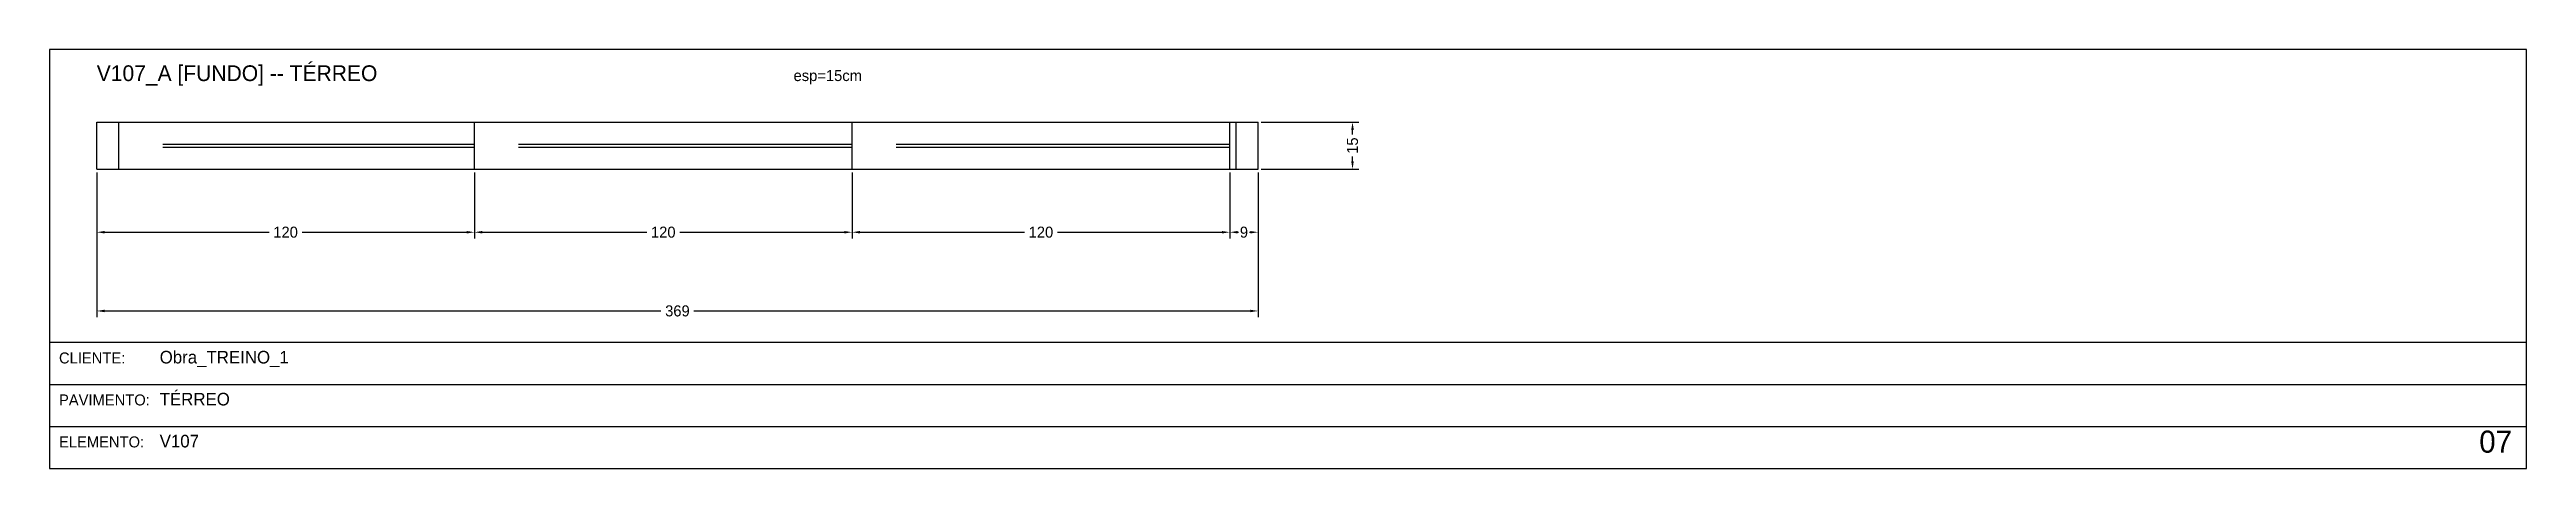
# Model space of a CAD drawing. Header units: metres. Extents: x 0 to 3208, y -1382 to -20.
# Drawn here: x 1614 to 2401, y -306 to -173 of the extents above; entities that cross this region are included whole.
import ezdxf

# ---------------------------------------------------------------- set-up
doc = ezdxf.new("R2010")
doc.units = ezdxf.units.M
for name, color, linetype in [('BORDA_CELULA', 9, 'Continuous'), ('CARIMBO', 9, 'Continuous'), ('COTA', 241, 'Continuous'), ('NOMENCLATURA', 7, 'Continuous'), ('Painéis', 200, 'Continuous'), ('SARR_2.2x7', 40, 'Continuous')]:
    doc.layers.add(name, color=color, linetype=linetype)
doc.dimstyles.new('COTA', dxfattribs={"dimtxt": 3.5, "dimasz": 2.5, "dimexe": 2, "dimexo": 1, "dimgap": 0.9, "dimtad": 1, "dimdec": 0, "dimrnd": 1, "dimcen": 2.5, "dimclrd": 4, "dimclre": 4, "dimclrt": 4, "dimazin": 3, "dimtfac": 1, "dimtmove": 0, "dimatfit": 3})

msp = doc.modelspace()

# ---------------------------------------------------------------- texts
at = {"layer": 'CARIMBO', "color": 9}
for s, p in [('CLIENTE:', (1617, -272.67)), ('PAVIMENTO:', (1617, -286)), ('ELEMENTO:', (1617, -299.33))]:
    msp.add_text(s, height=3.5, dxfattribs=at).set_placement(p)
at = {"layer": 'CARIMBO', "color": 2}
for s, p in [('Obra_TREINO_1', (1649, -272.67)), ('TÉRREO', (1649, -286)), ('V107', (1649, -299.33))]:
    msp.add_text(s, height=4, dxfattribs=at).set_placement(p)
at = {"layer": 'CARIMBO', "color": 3}
msp.add_text('07', height=7, dxfattribs=at).set_placement((2386, -301))
at = {"layer": 'COTA'}
msp.add_text('esp=15cm', height=3.5, dxfattribs=at).set_placement((1850.4, -183))
at = {"layer": 'NOMENCLATURA'}
msp.add_text('V107_A [FUNDO] -- TÉRREO', height=5, dxfattribs=at).set_placement((1629, -183))

# ---------------------------------------------------------------- blocks, each defined once
blk = doc.blocks.new('_CLOSEDFILLED')
at = {"color": 0, "linetype": 'BYBLOCK'}
blk.add_solid([(-1, 0.16), (0, 0), (-1, -0.16)], dxfattribs=at)
blk = doc.blocks.new('*D40')
at = {"color": 4}
for p, q in [((1629, -212), (1629, -233)), ((1749, -212), (1749, -233)), ((1631.5, -231), (1683.75, -231)), ((1694.25, -231), (1746.5, -231))]:
    blk.add_line(p, q, dxfattribs=at)
at = {"layer": 'Defpoints'}
for p in [(1629, -211), (1749, -211), (1629, -231)]:
    blk.add_point(p, dxfattribs=at)
at = {"layer": 'COTA', "color": 4, "xscale": 2.5, "yscale": 2.5, "rotation": 180}
blk.add_blockref('_CLOSEDFILLED', (1629, -231), dxfattribs=at)
at = {"layer": 'COTA', "color": 4, "xscale": 2.5, "yscale": 2.5}
blk.add_blockref('_CLOSEDFILLED', (1749, -231), dxfattribs=at)
at = {"layer": 'COTA', "color": 4, "insert": (1689, -231), "char_height": 3.5, "attachment_point": 5}
blk.add_mtext('120', dxfattribs=at)
blk = doc.blocks.new('*D41')
at = {"color": 4}
for p, q in [((1749, -212), (1749, -233)), ((1869, -212), (1869, -233)), ((1751.5, -231), (1803.75, -231)), ((1814.25, -231), (1866.5, -231))]:
    blk.add_line(p, q, dxfattribs=at)
at = {"layer": 'Defpoints'}
for p in [(1749, -211), (1869, -211), (1749, -231)]:
    blk.add_point(p, dxfattribs=at)
at = {"layer": 'COTA', "color": 4, "xscale": 2.5, "yscale": 2.5, "rotation": 180}
blk.add_blockref('_CLOSEDFILLED', (1749, -231), dxfattribs=at)
at = {"layer": 'COTA', "color": 4, "xscale": 2.5, "yscale": 2.5}
blk.add_blockref('_CLOSEDFILLED', (1869, -231), dxfattribs=at)
at = {"layer": 'COTA', "color": 4, "insert": (1809, -231), "char_height": 3.5, "attachment_point": 5}
blk.add_mtext('120', dxfattribs=at)
blk = doc.blocks.new('*D42')
at = {"color": 4}
for p, q in [((1869, -212), (1869, -233)), ((1989, -212), (1989, -233)), ((1871.5, -231), (1923.75, -231)), ((1934.25, -231), (1986.5, -231))]:
    blk.add_line(p, q, dxfattribs=at)
at = {"layer": 'Defpoints'}
for p in [(1869, -211), (1989, -211), (1869, -231)]:
    blk.add_point(p, dxfattribs=at)
at = {"layer": 'COTA', "color": 4, "xscale": 2.5, "yscale": 2.5, "rotation": 180}
blk.add_blockref('_CLOSEDFILLED', (1869, -231), dxfattribs=at)
at = {"layer": 'COTA', "color": 4, "xscale": 2.5, "yscale": 2.5}
blk.add_blockref('_CLOSEDFILLED', (1989, -231), dxfattribs=at)
at = {"layer": 'COTA', "color": 4, "insert": (1929, -231), "char_height": 3.5, "attachment_point": 5}
blk.add_mtext('120', dxfattribs=at)
blk = doc.blocks.new('*D43')
at = {"color": 4}
for p, q in [((1989, -212), (1989, -233)), ((1998, -212), (1998, -233)), ((1991.5, -231), (1991.75, -231)), ((1995.25, -231), (1995.5, -231))]:
    blk.add_line(p, q, dxfattribs=at)
at = {"layer": 'Defpoints'}
for p in [(1989, -211), (1998, -211), (1989, -231)]:
    blk.add_point(p, dxfattribs=at)
at = {"layer": 'COTA', "color": 4, "xscale": 2.5, "yscale": 2.5, "rotation": 180}
blk.add_blockref('_CLOSEDFILLED', (1989, -231), dxfattribs=at)
at = {"layer": 'COTA', "color": 4, "xscale": 2.5, "yscale": 2.5}
blk.add_blockref('_CLOSEDFILLED', (1998, -231), dxfattribs=at)
at = {"layer": 'COTA', "color": 4, "insert": (1993.5, -231), "char_height": 3.5, "attachment_point": 5}
blk.add_mtext('9', dxfattribs=at)
blk = doc.blocks.new('*D44')
at = {"color": 4}
for p, q in [((1629, -212), (1629, -258)), ((1998, -212), (1998, -258)), ((1631.5, -256), (1808.25, -256)), ((1818.75, -256), (1995.5, -256))]:
    blk.add_line(p, q, dxfattribs=at)
at = {"layer": 'Defpoints'}
for p in [(1629, -211), (1998, -211), (1629, -256)]:
    blk.add_point(p, dxfattribs=at)
at = {"layer": 'COTA', "color": 4, "xscale": 2.5, "yscale": 2.5, "rotation": 180}
blk.add_blockref('_CLOSEDFILLED', (1629, -256), dxfattribs=at)
at = {"layer": 'COTA', "color": 4, "xscale": 2.5, "yscale": 2.5}
blk.add_blockref('_CLOSEDFILLED', (1998, -256), dxfattribs=at)
at = {"layer": 'COTA', "color": 4, "insert": (1813.5, -256), "char_height": 3.5, "attachment_point": 5}
blk.add_mtext('369', dxfattribs=at)
blk = doc.blocks.new('*D45')
at = {"color": 4}
for p, q in [((1999, -196), (2030, -196)), ((2028, -200), (2028, -198.5)), ((1999, -211), (2030, -211)), ((2028, -208.5), (2028, -207))]:
    blk.add_line(p, q, dxfattribs=at)
at = {"layer": 'Defpoints'}
for p in [(1998, -196), (1998, -211), (2028, -211)]:
    blk.add_point(p, dxfattribs=at)
at = {"layer": 'COTA', "color": 4, "xscale": 2.5, "yscale": 2.5}
for p, rotation in [((2028, -196), 90), ((2028, -211), 270)]:
    blk.add_blockref('_CLOSEDFILLED', p, dxfattribs=dict(at, rotation=rotation))
at = {"layer": 'COTA', "color": 4, "insert": (2028, -203.5), "char_height": 3.5, "attachment_point": 5, "rotation": 90}
blk.add_mtext('15', dxfattribs=at)

# ---------------------------------------------------------------- dimensions: what is measured, and where the dimension line sits
at = {"layer": 'COTA'}
dim = msp.add_linear_dim(base=(2028, -211), p1=(1998, -211), p2=(1998, -196), angle=90, dimstyle='COTA', dxfattribs=at)
dim.commit()
dim.dimension.update_dxf_attribs({"geometry": '*D45', "text_midpoint": (2028, -203.5)})
for base, p1, p2, picture, middle in [((1629, -231), (1629, -211), (1749, -211), '*D40', (1689, -231)), ((1629, -256), (1629, -211), (1998, -211), '*D44', (1813.5, -256)), ((1749, -231), (1749, -211), (1869, -211), '*D41', (1809, -231)), ((1869, -231), (1869, -211), (1989, -211), '*D42', (1929, -231)), ((1989, -231), (1989, -211), (1998, -211), '*D43', (1993.5, -231))]:
    dim = msp.add_linear_dim(base=base, p1=p1, p2=p2, dimstyle='COTA', dxfattribs=at)
    dim.commit()
    dim.dimension.update_dxf_attribs({"geometry": picture, "text_midpoint": middle})

# ---------------------------------------------------------------- linework, layer by layer
at = {"layer": 'BORDA_CELULA'}
for points in [[(1614, -306), (2401, -306), (2401, -173), (1614, -173)], [(1614, -306), (2401, -306), (2401, -266), (1614, -266)]]:
    msp.add_lwpolyline(points, close=True, dxfattribs=at)
at = {"layer": 'CARIMBO'}
for p, q in [((1614, -279.33), (2401, -279.33)), ((1614, -292.67), (2401, -292.67)), ((1614, -306), (2401, -306))]:
    msp.add_line(p, q, dxfattribs=at)
at = {"layer": 'Painéis'}
for points in [[(1629, -211), (1629, -196)], [(1629, -196), (1749, -196)], [(1749, -196), (1869, -196)], [(1749, -211), (1749, -196)], [(1869, -196), (1989, -196)], [(1869, -211), (1869, -196)], [(1989, -196), (1998, -196)], [(1989, -211), (1989, -196)], [(1998, -211), (1998, -196)], [(1629, -211), (1749, -211)], [(1749, -211), (1869, -211)], [(1869, -211), (1989, -211)], [(1989, -211), (1998, -211)]]:
    msp.add_lwpolyline(points, dxfattribs=at)
at = {"layer": 'SARR_2.2x7'}
for points in [[(1636, -211), (1636, -196)], [(1991, -211), (1991, -196)], [(1650, -203), (1749, -203)], [(1650, -204), (1749, -204)], [(1763, -203), (1869, -203)], [(1763, -204), (1869, -204)], [(1883, -203), (1989, -203)], [(1883, -204), (1989, -204)]]:
    msp.add_lwpolyline(points, dxfattribs=at)

msp.set_redraw_order([(e.dxf.handle, doc.entitydb.next_handle()) for e in msp.query("TEXT MTEXT ATTDEF DIMENSION ARC_DIMENSION")])  # texts and dimensions are drawn at this point

doc.saveas('drawing.dxf')
